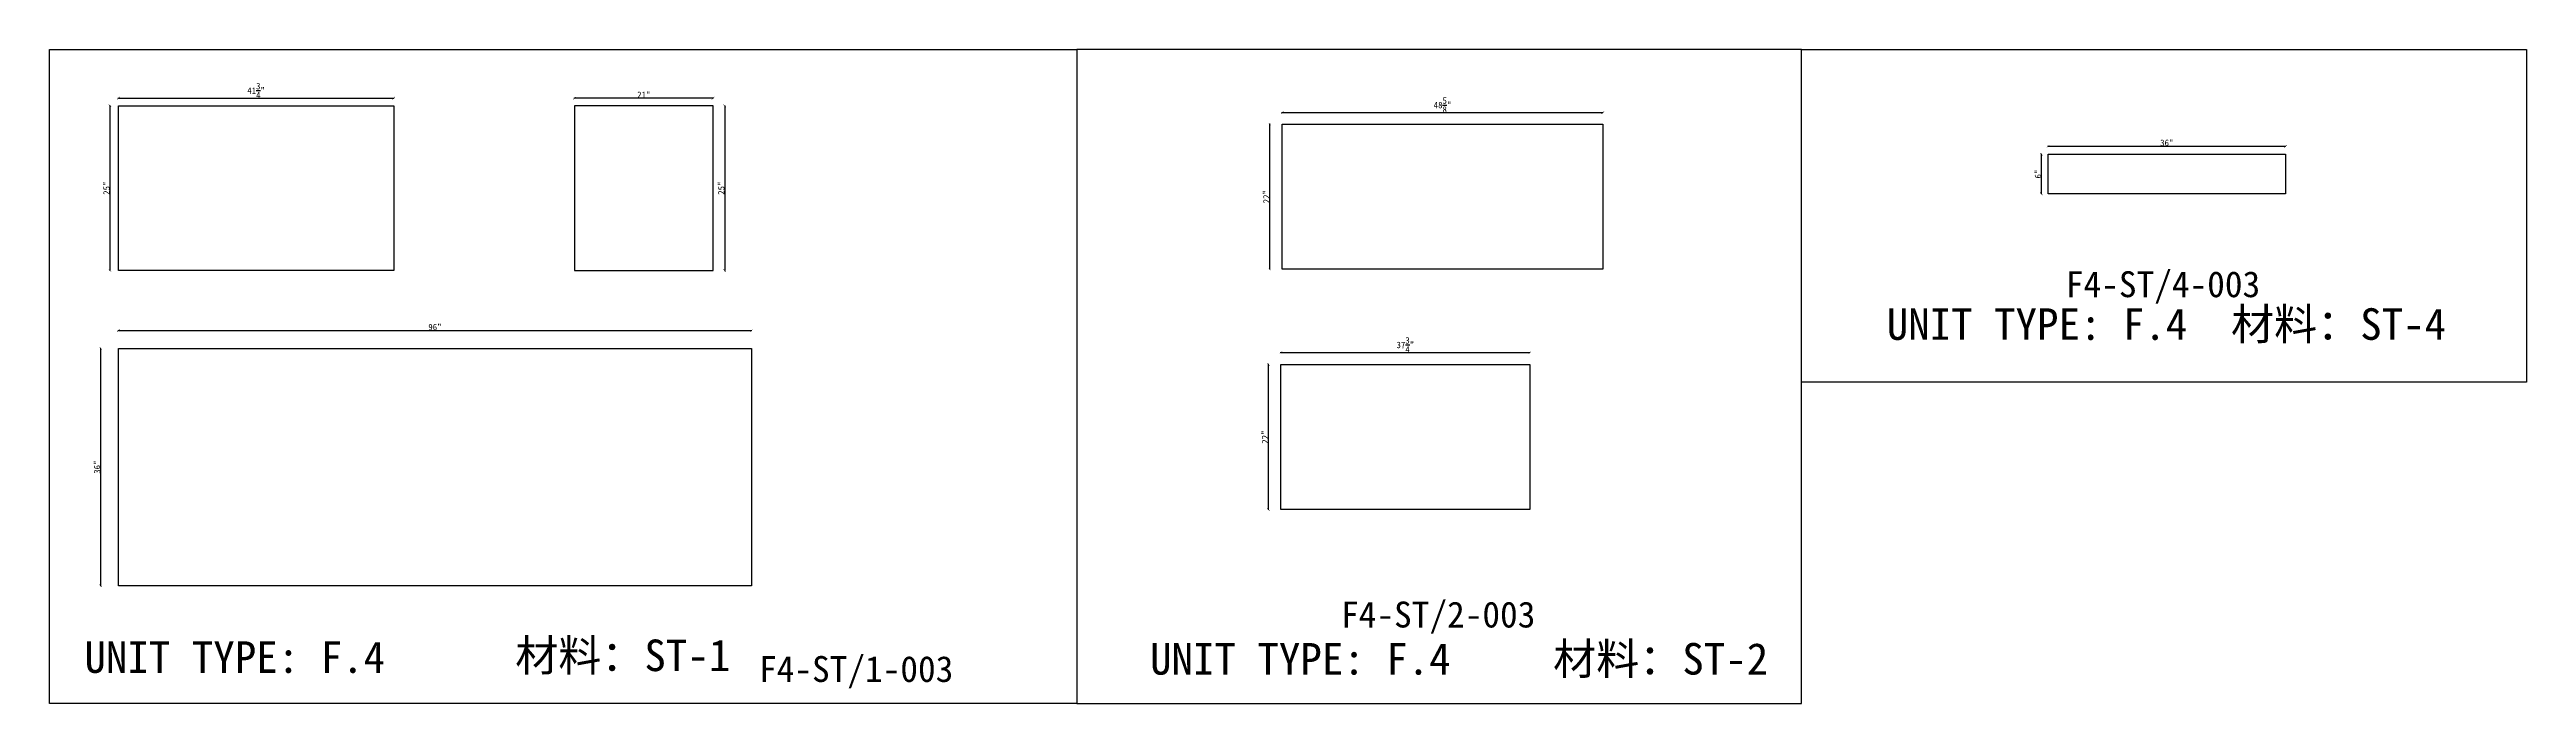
# Model space of a CAD drawing. Header units: millimetres. Extents: x -46966 to 138077, y -48408 to 2116.
# Drawn here: x 128537 to 138077, y -4994 to -2473 of the extents above; entities that cross this region are included whole.
import ezdxf
from ezdxf.enums import TextEntityAlignment as Align

# ---------------------------------------------------------------- set-up
doc = ezdxf.new("R2010")
doc.units = ezdxf.units.MM
doc.layers.add('PART_NUMBER', color=3, linetype='Continuous')
doc.styles.add('样式 1', font='')
doc.styles.get('样式 1').set_extended_font_data('NSimSun')
doc.dimstyles.new('副本 ISO-25', dxfattribs={"dimtxt": 25, "dimasz": 10, "dimexe": 1.5, "dimexo": 0.5, "dimtad": 1, "dimlfac": 0.03937, "dimlunit": 5, "dimtxsty": '样式 1', "dimblk": 'ARCHTICK', "dimcen": 2.5, "dimclrd": 256, "dimclrt": 1, "dimazin": 3, "dimtfac": 1, "dimtmove": 0, "dimatfit": 3, "dimfxlon": 1})

msp = doc.modelspace()

# ---------------------------------------------------------------- texts
at = {"style": '样式 1'}
for s, p in [('UNIT TYPE: F.4', (135612.932, -3592.054)), ('材料：ST-4', (136939.213, -3592.054)), ('UNIT TYPE: F.4', (128671.006, -4875.445)), ('材料：ST-1', (130330.293, -4868.79)), ('UNIT TYPE: F.4', (132775.416, -4882.222)), ('材料：ST-2', (134328.141, -4882.222))]:
    msp.add_text(s, height=121.5865, dxfattribs=at).set_placement(p)
at = {"layer": 'PART_NUMBER', "color": 3, "style": '样式 1'}
for s, p in [('F4-ST/4-003', (136677.391, -3377.728)), ('F4-ST/2-003', (133885.517, -4650.748)), ('F4-ST/1-003', (131643.635, -4860.748))]:
    msp.add_text(s, height=100, dxfattribs=at).set_placement(p, align=Align.MIDDLE_CENTER)

# ---------------------------------------------------------------- blocks, each defined once
blk = doc.blocks.new('_ArchTick')
at = {"color": 0, "linetype": 'ByBlock', "const_width": 0.15}
blk.add_lwpolyline([(-0.5, -0.5), (0.5, 0.5)], dxfattribs=at)
blk = doc.blocks.new('*D2021')
at = {"color": 0, "lineweight": -2, "transparency": 16777216}
for p, q in [((128801.8, -2661.8), (128801.8, -2659.3)), ((129862.3, -2661.8), (129862.3, -2659.3))]:
    blk.add_line(p, q, dxfattribs=at)
at = {"lineweight": -2, "transparency": 16777216}
blk.add_line((128801.8, -2660.8), (129862.3, -2660.8), dxfattribs=at)
at = {"layer": 'Defpoints', "color": 0, "transparency": 16777216}
for p in [(129862.3, -2660.8), (128801.8, -2690.1), (129862.3, -2690.1)]:
    blk.add_point(p, dxfattribs=at)
at = {"lineweight": -2, "transparency": 16777216, "xscale": 10, "yscale": 10, "zscale": 10, "rotation": 180}
blk.add_blockref('_ArchTick', (128801.8, -2660.8), dxfattribs=at)
at = {"lineweight": -2, "transparency": 16777216, "xscale": 10, "yscale": 10, "zscale": 10}
blk.add_blockref('_ArchTick', (129862.3, -2660.8), dxfattribs=at)
at = {"color": 1, "transparency": 16777216, "insert": (129332.1, -2631.7), "char_height": 25, "attachment_point": 5, "style": '样式 1'}
blk.add_mtext('\\A1;41{\\H1x;\\S3/4;}"', dxfattribs=at)
blk = doc.blocks.new('*D2022')
at = {"color": 0, "lineweight": -2, "transparency": 16777216}
for p, q in [((128770.1, -2690.1), (128767.6, -2690.1)), ((128770.1, -3325.1), (128767.6, -3325.1))]:
    blk.add_line(p, q, dxfattribs=at)
at = {"lineweight": -2, "transparency": 16777216}
blk.add_line((128769.1, -2690.1), (128769.1, -3325.1), dxfattribs=at)
at = {"layer": 'Defpoints', "color": 0, "transparency": 16777216}
for p in [(128801.8, -2690.1), (128769.1, -3325.1), (128801.8, -3325.1)]:
    blk.add_point(p, dxfattribs=at)
at = {"lineweight": -2, "transparency": 16777216, "xscale": 10, "yscale": 10, "zscale": 10}
for p, rotation in [((128769.1, -2690.1), 90), ((128769.1, -3325.1), 270)]:
    blk.add_blockref('_ArchTick', p, dxfattribs=dict(at, rotation=rotation))
at = {"color": 1, "transparency": 16777216, "insert": (128756, -3007.6), "char_height": 25, "attachment_point": 5, "rotation": 90, "style": '样式 1'}
blk.add_mtext('\\A1;25"', dxfattribs=at)
blk = doc.blocks.new('*D2023')
at = {"color": 0, "lineweight": -2, "transparency": 16777216}
for p, q in [((130558.8, -2661.8), (130558.8, -2659.3)), ((131092.2, -2661.8), (131092.2, -2659.3))]:
    blk.add_line(p, q, dxfattribs=at)
at = {"lineweight": -2, "transparency": 16777216}
blk.add_line((131092.2, -2660.8), (130558.8, -2660.8), dxfattribs=at)
at = {"layer": 'Defpoints', "color": 0, "transparency": 16777216}
for p in [(130558.8, -2660.8), (130558.8, -2690.1), (131092.2, -2690.1)]:
    blk.add_point(p, dxfattribs=at)
at = {"lineweight": -2, "transparency": 16777216, "xscale": 10, "yscale": 10, "zscale": 10, "rotation": 180}
blk.add_blockref('_ArchTick', (130558.8, -2660.8), dxfattribs=at)
at = {"lineweight": -2, "transparency": 16777216, "xscale": 10, "yscale": 10, "zscale": 10}
blk.add_blockref('_ArchTick', (131092.2, -2660.8), dxfattribs=at)
at = {"color": 1, "transparency": 16777216, "insert": (130825.5, -2647.7), "char_height": 25, "attachment_point": 5, "style": '样式 1'}
blk.add_mtext('\\A1;21"', dxfattribs=at)
blk = doc.blocks.new('*D2024')
at = {"color": 0, "lineweight": -2, "transparency": 16777216}
for p, q in [((131136.1, -2690.1), (131138.6, -2690.1)), ((131136.1, -3325.1), (131138.6, -3325.1))]:
    blk.add_line(p, q, dxfattribs=at)
at = {"lineweight": -2, "transparency": 16777216}
blk.add_line((131137.1, -2690.1), (131137.1, -3325.1), dxfattribs=at)
at = {"layer": 'Defpoints', "color": 0, "transparency": 16777216}
for p in [(131092.2, -2690.1), (131092.2, -3325.1), (131137.1, -3325.1)]:
    blk.add_point(p, dxfattribs=at)
at = {"lineweight": -2, "transparency": 16777216, "xscale": 10, "yscale": 10, "zscale": 10}
for p, rotation in [((131137.1, -2690.1), 90), ((131137.1, -3325.1), 270)]:
    blk.add_blockref('_ArchTick', p, dxfattribs=dict(at, rotation=rotation))
at = {"color": 1, "transparency": 16777216, "insert": (131124, -3007.6), "char_height": 25, "attachment_point": 5, "rotation": 90, "style": '样式 1'}
blk.add_mtext('\\A1;25"', dxfattribs=at)
blk = doc.blocks.new('*D2025')
at = {"color": 0, "lineweight": -2, "transparency": 16777216}
for p, q in [((128801.8, -3557.2), (128801.8, -3554.7)), ((131240.2, -3557.2), (131240.2, -3554.7))]:
    blk.add_line(p, q, dxfattribs=at)
at = {"lineweight": -2, "transparency": 16777216}
blk.add_line((128801.8, -3556.2), (131240.2, -3556.2), dxfattribs=at)
at = {"layer": 'Defpoints', "color": 0, "transparency": 16777216}
for p in [(131240.2, -3556.2), (128801.8, -3625.5), (131240.2, -3625.5)]:
    blk.add_point(p, dxfattribs=at)
at = {"lineweight": -2, "transparency": 16777216, "xscale": 10, "yscale": 10, "zscale": 10, "rotation": 180}
blk.add_blockref('_ArchTick', (128801.8, -3556.2), dxfattribs=at)
at = {"lineweight": -2, "transparency": 16777216, "xscale": 10, "yscale": 10, "zscale": 10}
blk.add_blockref('_ArchTick', (131240.2, -3556.2), dxfattribs=at)
at = {"color": 1, "transparency": 16777216, "insert": (130021, -3543.1), "char_height": 25, "attachment_point": 5, "style": '样式 1'}
blk.add_mtext('\\A1;96"', dxfattribs=at)
blk = doc.blocks.new('*D2026')
at = {"color": 0, "lineweight": -2, "transparency": 16777216}
for p, q in [((128734.1, -3625.5), (128731.6, -3625.5)), ((128734.1, -4539.9), (128731.6, -4539.9))]:
    blk.add_line(p, q, dxfattribs=at)
at = {"lineweight": -2, "transparency": 16777216}
blk.add_line((128733.1, -3625.5), (128733.1, -4539.9), dxfattribs=at)
at = {"layer": 'Defpoints', "color": 0, "transparency": 16777216}
for p in [(128801.8, -3625.5), (128733.1, -4539.9), (128801.8, -4539.9)]:
    blk.add_point(p, dxfattribs=at)
at = {"lineweight": -2, "transparency": 16777216, "xscale": 10, "yscale": 10, "zscale": 10}
for p, rotation in [((128733.1, -3625.5), 90), ((128733.1, -4539.9), 270)]:
    blk.add_blockref('_ArchTick', p, dxfattribs=dict(at, rotation=rotation))
at = {"color": 1, "transparency": 16777216, "insert": (128719.9, -4082.7), "char_height": 25, "attachment_point": 5, "rotation": 90, "style": '样式 1'}
blk.add_mtext('\\A1;36"', dxfattribs=at)
blk = doc.blocks.new('*D2027')
at = {"color": 0, "lineweight": -2, "transparency": 16777216}
for p, q in [((133284.5, -2717.3), (133284.5, -2714.8)), ((134519.5, -2717.3), (134519.5, -2714.8))]:
    blk.add_line(p, q, dxfattribs=at)
at = {"lineweight": -2, "transparency": 16777216}
blk.add_line((133284.5, -2716.3), (134519.5, -2716.3), dxfattribs=at)
at = {"layer": 'Defpoints', "color": 0, "transparency": 16777216}
for p in [(133284.5, -2760.9), (134519.5, -2716.3), (134519.5, -2760.9)]:
    blk.add_point(p, dxfattribs=at)
at = {"lineweight": -2, "transparency": 16777216, "xscale": 10, "yscale": 10, "zscale": 10, "rotation": 180}
blk.add_blockref('_ArchTick', (133284.5, -2716.3), dxfattribs=at)
at = {"lineweight": -2, "transparency": 16777216, "xscale": 10, "yscale": 10, "zscale": 10}
blk.add_blockref('_ArchTick', (134519.5, -2716.3), dxfattribs=at)
at = {"color": 1, "transparency": 16777216, "insert": (133902, -2687.2), "char_height": 25, "attachment_point": 5, "style": '样式 1'}
blk.add_mtext('\\A1;48{\\H1x;\\S5/8;}"', dxfattribs=at)
blk = doc.blocks.new('*D2028')
at = {"color": 0, "lineweight": -2, "transparency": 16777216}
for p, q in [((133237.7, -2760.9), (133235.2, -2760.9)), ((133237.7, -3319.7), (133235.2, -3319.7))]:
    blk.add_line(p, q, dxfattribs=at)
at = {"lineweight": -2, "transparency": 16777216}
blk.add_line((133236.7, -3319.7), (133236.7, -2760.9), dxfattribs=at)
at = {"layer": 'Defpoints', "color": 0, "transparency": 16777216}
for p in [(133236.7, -2760.9), (133284.5, -2760.9), (133284.5, -3319.7)]:
    blk.add_point(p, dxfattribs=at)
at = {"lineweight": -2, "transparency": 16777216, "xscale": 10, "yscale": 10, "zscale": 10}
for p, rotation in [((133236.7, -2760.9), 90), ((133236.7, -3319.7), 270)]:
    blk.add_blockref('_ArchTick', p, dxfattribs=dict(at, rotation=rotation))
at = {"color": 1, "transparency": 16777216, "insert": (133223.6, -3040.3), "char_height": 25, "attachment_point": 5, "rotation": 90, "style": '样式 1'}
blk.add_mtext('\\A1;22"', dxfattribs=at)
blk = doc.blocks.new('*D2029')
at = {"color": 0, "lineweight": -2, "transparency": 16777216}
for p, q in [((133279.5, -3641.8), (133279.5, -3639.3)), ((134238.3, -3641.8), (134238.3, -3639.3))]:
    blk.add_line(p, q, dxfattribs=at)
at = {"lineweight": -2, "transparency": 16777216}
blk.add_line((133279.5, -3640.8), (134238.3, -3640.8), dxfattribs=at)
at = {"layer": 'Defpoints', "color": 0, "transparency": 16777216}
for p in [(133279.5, -3687.6), (134238.3, -3640.8), (134238.3, -3687.6)]:
    blk.add_point(p, dxfattribs=at)
at = {"lineweight": -2, "transparency": 16777216, "xscale": 10, "yscale": 10, "zscale": 10, "rotation": 180}
blk.add_blockref('_ArchTick', (133279.5, -3640.8), dxfattribs=at)
at = {"lineweight": -2, "transparency": 16777216, "xscale": 10, "yscale": 10, "zscale": 10}
blk.add_blockref('_ArchTick', (134238.3, -3640.8), dxfattribs=at)
at = {"color": 1, "transparency": 16777216, "insert": (133758.9, -3611.7), "char_height": 25, "attachment_point": 5, "style": '样式 1'}
blk.add_mtext('\\A1;37{\\H1x;\\S3/4;}"', dxfattribs=at)
blk = doc.blocks.new('*D2030')
at = {"color": 0, "lineweight": -2, "transparency": 16777216}
for p, q in [((133232.4, -3687.6), (133229.9, -3687.6)), ((133232.4, -4246.4), (133229.9, -4246.4))]:
    blk.add_line(p, q, dxfattribs=at)
at = {"lineweight": -2, "transparency": 16777216}
blk.add_line((133231.4, -4246.4), (133231.4, -3687.6), dxfattribs=at)
at = {"layer": 'Defpoints', "color": 0, "transparency": 16777216}
for p in [(133231.4, -3687.6), (133279.5, -3687.6), (133279.5, -4246.4)]:
    blk.add_point(p, dxfattribs=at)
at = {"lineweight": -2, "transparency": 16777216, "xscale": 10, "yscale": 10, "zscale": 10}
for p, rotation in [((133231.4, -3687.6), 90), ((133231.4, -4246.4), 270)]:
    blk.add_blockref('_ArchTick', p, dxfattribs=dict(at, rotation=rotation))
at = {"color": 1, "transparency": 16777216, "insert": (133218.3, -3967), "char_height": 25, "attachment_point": 5, "rotation": 90, "style": '样式 1'}
blk.add_mtext('\\A1;22"', dxfattribs=at)
blk = doc.blocks.new('*D2060')
at = {"color": 0, "lineweight": -2, "transparency": 16777216}
for p, q in [((136234.6, -2847.1), (136234.6, -2844.6)), ((137149, -2847.1), (137149, -2844.6))]:
    blk.add_line(p, q, dxfattribs=at)
at = {"lineweight": -2, "transparency": 16777216}
blk.add_line((136234.6, -2846.1), (137149, -2846.1), dxfattribs=at)
at = {"layer": 'Defpoints', "color": 0, "transparency": 16777216}
for p in [(137149, -2846.1), (136234.6, -2876.9), (137149, -2876.9)]:
    blk.add_point(p, dxfattribs=at)
at = {"lineweight": -2, "transparency": 16777216, "xscale": 10, "yscale": 10, "zscale": 10, "rotation": 180}
blk.add_blockref('_ArchTick', (136234.6, -2846.1), dxfattribs=at)
at = {"lineweight": -2, "transparency": 16777216, "xscale": 10, "yscale": 10, "zscale": 10}
blk.add_blockref('_ArchTick', (137149, -2846.1), dxfattribs=at)
at = {"color": 1, "transparency": 16777216, "insert": (136691.8, -2832.9), "char_height": 25, "attachment_point": 5, "style": '样式 1'}
blk.add_mtext('\\A1;36"', dxfattribs=at)
blk = doc.blocks.new('*D2061')
at = {"color": 0, "lineweight": -2, "transparency": 16777216}
for p, q in [((136209.8, -2876.9), (136207.3, -2876.9)), ((136209.8, -3029.3), (136207.3, -3029.3))]:
    blk.add_line(p, q, dxfattribs=at)
at = {"lineweight": -2, "transparency": 16777216}
blk.add_line((136208.8, -3029.3), (136208.8, -2876.9), dxfattribs=at)
at = {"layer": 'Defpoints', "color": 0, "transparency": 16777216}
for p in [(136208.8, -2876.9), (136234.6, -2876.9), (136234.6, -3029.3)]:
    blk.add_point(p, dxfattribs=at)
at = {"lineweight": -2, "transparency": 16777216, "xscale": 10, "yscale": 10, "zscale": 10}
for p, rotation in [((136208.8, -2876.9), 90), ((136208.8, -3029.3), 270)]:
    blk.add_blockref('_ArchTick', p, dxfattribs=dict(at, rotation=rotation))
at = {"color": 1, "transparency": 16777216, "insert": (136195.7, -2953.1), "char_height": 25, "attachment_point": 5, "rotation": 90, "style": '样式 1'}
blk.add_mtext('\\A1;6"', dxfattribs=at)

# ---------------------------------------------------------------- dimensions: what is measured, and where the dimension line sits
for base, p1, p2, picture, middle in [((129862.278, -2660.779), (128801.828, -2690.115), (129862.278, -2690.115), '*D2021', (129332.053, -2631.686)), ((130558.815, -2660.779), (131092.215, -2690.115), (130558.815, -2690.115), '*D2023', (130825.515, -2647.654)), ((134519.544, -2716.328), (133284.469, -2760.857), (134519.544, -2760.857), '*D2027', (133902.007, -2687.235)), ((137149.023, -2846.062), (136234.623, -2876.897), (137149.023, -2876.897), '*D2060', (136691.823, -2832.937)), ((131240.228, -3556.223), (128801.828, -3625.507), (131240.228, -3625.507), '*D2025', (130021.028, -3543.098)), ((134238.344, -3640.761), (133279.494, -3687.618), (134238.344, -3687.618), '*D2029', (133758.919, -3611.668))]:
    dim = msp.add_linear_dim(base=base, p1=p1, p2=p2, dimstyle='副本 ISO-25')
    dim.commit()
    dim.dimension.update_dxf_attribs({"geometry": picture, "text_midpoint": middle})
for base, p1, p2, picture, middle in [((128769.105, -3325.115), (128801.828, -2690.115), (128801.828, -3325.115), '*D2022', (128755.98, -3007.615)), ((131137.113, -3325.115), (131092.215, -2690.115), (131092.215, -3325.115), '*D2024', (131123.988, -3007.615)), ((133236.706, -2760.857), (133284.469, -3319.657), (133284.469, -2760.857), '*D2028', (133223.581, -3040.257)), ((136208.788, -2876.897), (136234.623, -3029.297), (136234.623, -2876.897), '*D2061', (136195.663, -2953.097)), ((128733.058, -4539.907), (128801.828, -3625.507), (128801.828, -4539.907), '*D2026', (128719.933, -4082.707)), ((133231.385, -3687.618), (133279.494, -4246.418), (133279.494, -3687.618), '*D2030', (133218.26, -3967.018))]:
    dim = msp.add_linear_dim(base=base, p1=p1, p2=p2, angle=90, dimstyle='副本 ISO-25')
    dim.commit()
    dim.dimension.update_dxf_attribs({"geometry": picture, "text_midpoint": middle})

# ---------------------------------------------------------------- linework, layer by layer
at = {"color": 1}
for points in [[(128536.548, -2473.161), (132493.43, -2473.161), (132493.43, -4993.579), (128536.548, -4993.579)], [(132493.43, -4993.579), (135285.304, -4993.579), (135285.304, -2473.161), (132493.43, -2473.161)], [(135285.304, -2473.161), (138077.178, -2473.161), (138077.178, -3755.559), (135285.304, -3755.559)]]:
    msp.add_lwpolyline(points, close=True, dxfattribs=at)
for points in [[(128801.828, -2690.115), (129862.278, -2690.115), (129862.278, -3325.115), (128801.828, -3325.115)], [(130558.815, -3325.115), (131092.215, -3325.115), (131092.215, -2690.115), (130558.815, -2690.115)], [(133284.469, -2760.857), (134519.544, -2760.857), (134519.544, -3319.657), (133284.469, -3319.657)], [(136234.623, -2876.897), (137149.023, -2876.897), (137149.023, -3029.297), (136234.623, -3029.297)], [(128801.828, -3625.507), (131240.228, -3625.507), (131240.228, -4539.907), (128801.828, -4539.907)], [(133279.494, -3687.618), (134238.344, -3687.618), (134238.344, -4246.418), (133279.494, -4246.418)]]:
    msp.add_lwpolyline(points, close=True)

msp.set_redraw_order([(e.dxf.handle, doc.entitydb.next_handle()) for e in msp.query("TEXT MTEXT ATTDEF DIMENSION ARC_DIMENSION")])  # texts and dimensions are drawn at this point

doc.saveas('drawing.dxf')
